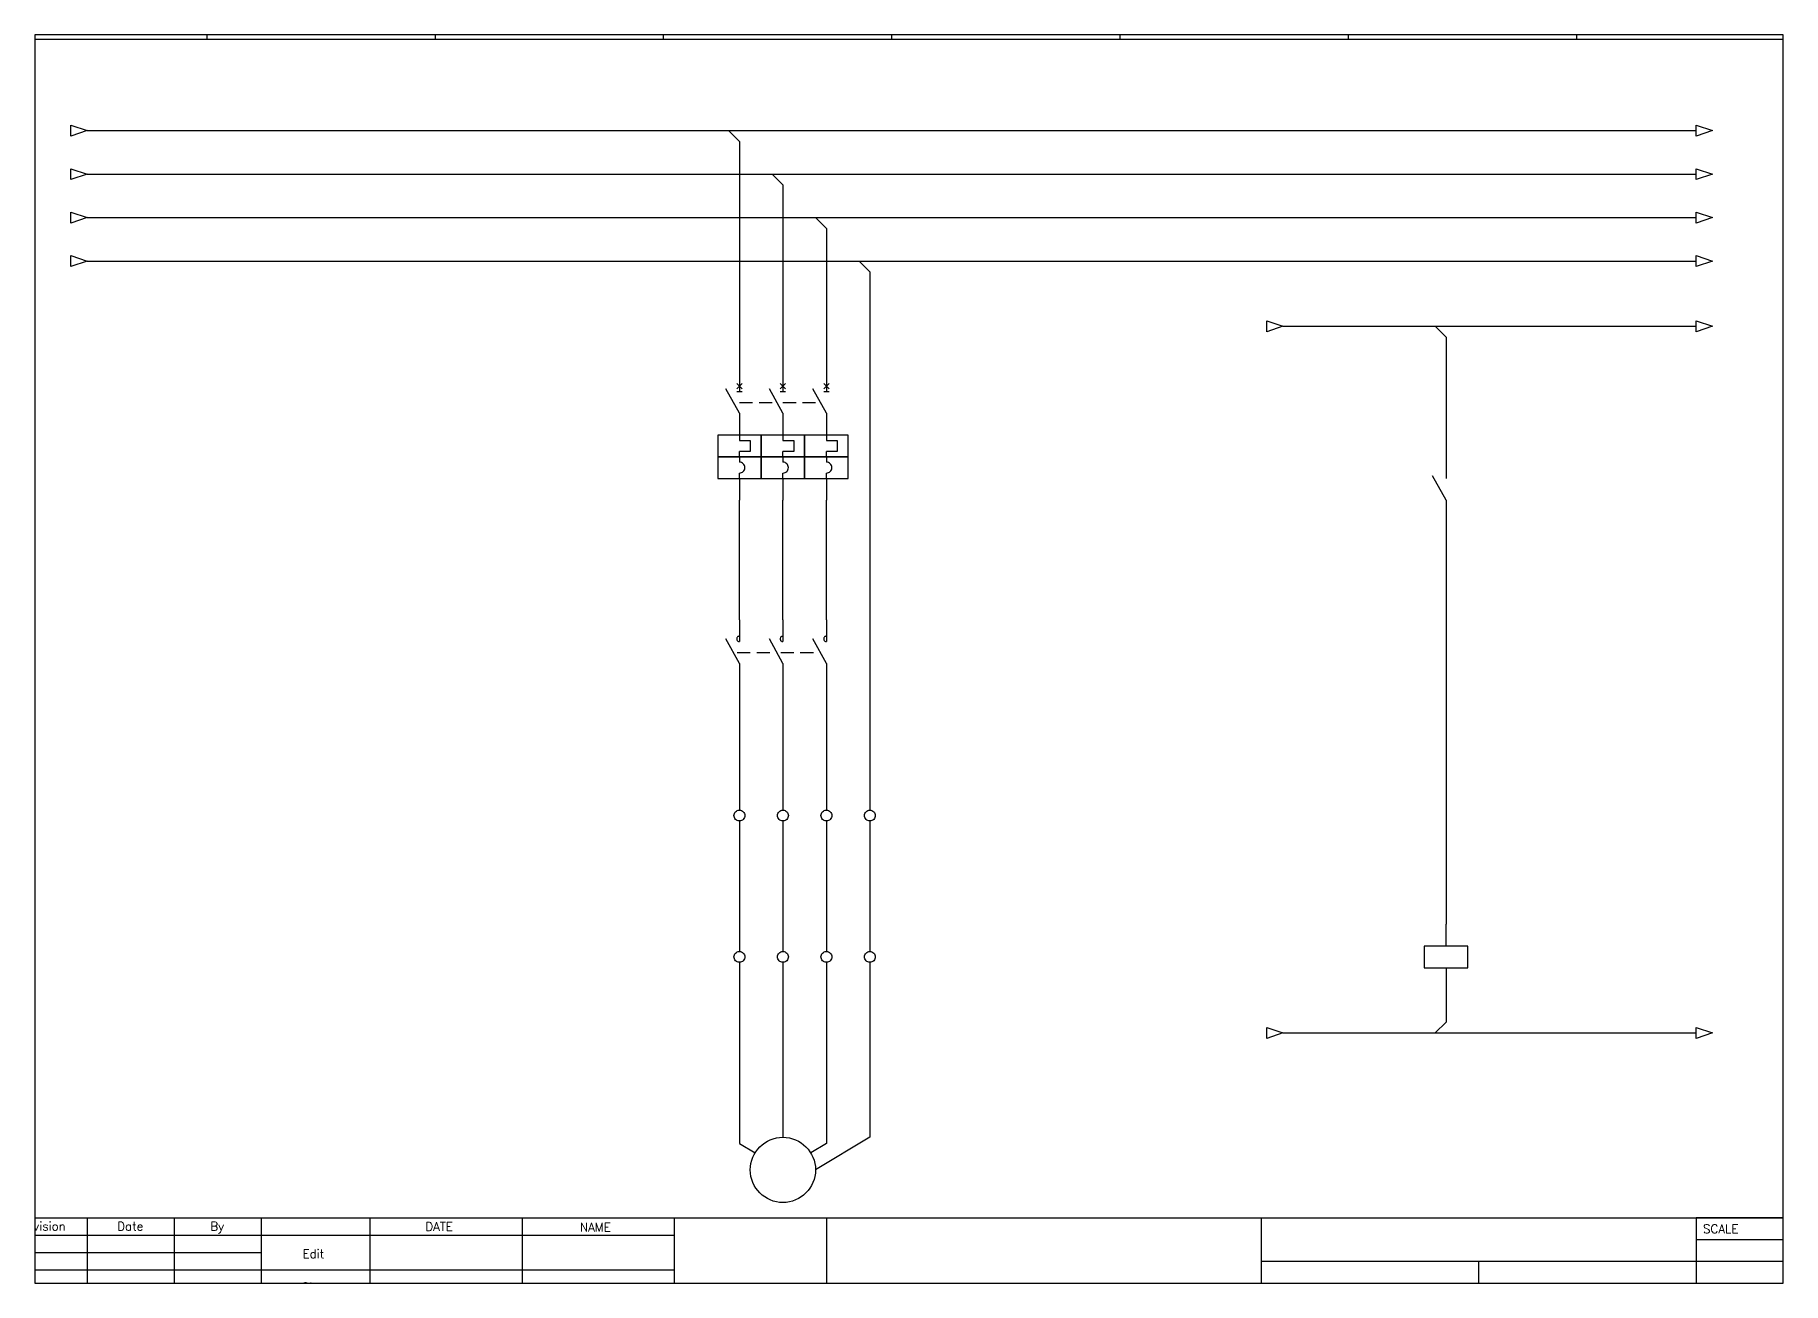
# Paper-space layout 'IEC A3 Title Block' of a CAD drawing. Extents: x 13 to 415, y 5 to 292.
# The model-space entities are those that its viewports show. They can reach past a viewport. Long polylines and large blocks are cut down to what shows.
import ezdxf
from ezdxf.enums import TextEntityAlignment as Align

# ---------------------------------------------------------------- set-up
doc = ezdxf.new("R2010")
doc.units = 0
doc.header["$LTSCALE"] = 6
doc.linetypes.add('DASHED', pattern=[0.75, 0.5, -0.25])
for name, color, linetype in [('025', 1, 'Continuous'), ('05', 6, 'Continuous'), ('BLK_2.5mm^2', 7, 'Continuous'), ('BLK_4.0mm^2', 7, 'Continuous'), ('BLU_1.0mm^2', 5, 'Continuous'), ('BRN_1.0mm^2', 14, 'Continuous'), ('BRN_2.5mm^2', 34, 'Continuous'), ('BRN_4.0mm^2', 42, 'Continuous'), ('DESC', 1, 'Continuous'), ('DESCCHILD', 20, 'Continuous'), ('GRN_2.5mm^2', 3, 'Continuous'), ('GRN_4.0mm^2', 3, 'Continuous'), ('GRY_2.5mm^2', 9, 'Continuous'), ('GRY_4.0mm^2', 9, 'Continuous'), ('LINK', 9, 'DASHED'), ('LOC', 8, 'Continuous'), ('MISC', 2, 'Continuous'), ('SYMS', 7, 'Continuous'), ('TAGS', 51, 'Continuous'), ('TERMS', 4, 'Continuous'), ('WIRENO', 70, 'Continuous'), ('WIREREF', 61, 'Continuous'), ('WIREREF_DEST', 61, 'Continuous'), ('XREF', 7, 'Continuous'), ('XREFCHILD', 134, 'Continuous')]:
    doc.layers.add(name, color=color, linetype=linetype)
doc.styles.add('WD', font='romans.shx')
doc.styles.add('WD_IEC', font='ISOCP2.shx', dxfattribs={"width": 0.9, "height": 4})

psp = doc.layouts.new('IEC A3 Title Block')

msp = doc.modelspace()

# ---------------------------------------------------------------- texts
at = {"layer": '05', "char_height": 3, "attachment_point": 1}
for s, insert in [('1', (25.61, 295.89)), ('2', (78.11, 295.89)), ('3', (130.61, 295.89)), ('4', (183.11, 295.89)), ('5', (235.61, 295.89)), ('6', (288.11, 295.89)), ('7', (340.61, 295.89)), ('8', (393.11, 295.89))]:
    msp.add_mtext_dynamic_manual_height_columns(s, width=14.5619, gutter_width=12.5, heights=[0], dxfattribs=dict(at, insert=insert))
at = {"layer": 'MISC', "char_height": 1.5, "attachment_point": 8}
for s, insert in [('\\W1;BRN_4.0MM^ 2', (237.5, 270.75)), ('\\W1;BLK_4.0MM^ 2', (237.5, 260.75)), ('\\W1;GRY_4.0MM^ 2', (237.5, 250.75)), ('\\W1;GRN_4.0MM^ 2', (237.5, 240.75)), ('\\W1;BRN_1.0MM^ 2', (362.5, 225.75)), ('\\W1;BLU_1.0MM^ 2', (362.5, 63.25))]:
    msp.add_mtext(s, dxfattribs=dict(at, insert=insert))
at = {"layer": 'MISC', "char_height": 1.5, "attachment_point": 8, "rotation": 90}
for s, insert in [('\\W1;BRN_2.5MM^ 2', (174.25, 175)), ('\\W1;BLK_2.5MM^ 2', (184.25, 175)), ('\\W1;GRY_2.5MM^ 2', (194.25, 175)), ('\\W1;BRN_2.5MM^ 2', (174.25, 132.5)), ('\\W1;BLK_2.5MM^ 2', (184.25, 132.5)), ('\\W1;GRY_2.5MM^ 2', (194.25, 132.5)), ('\\W1;GRN_4.0MM^ 2', (204.25, 132.5)), ('\\W1;BRN_1.0MM^ 2', (337.5, 133.75)), ('\\W1;BRN_2.5MM^ 2', (174.25, 97.5)), ('\\W1;BLK_2.5MM^ 2', (184.25, 97.5)), ('\\W1;GRY_2.5MM^ 2', (194.25, 97.5)), ('\\W1;GRN_2.5mm^ 2', (204.25, 97.5)), ('\\W1;BRN_2.5MM^ 2', (174.25, 57.5)), ('\\W1;BLK_2.5MM^ 2', (184.25, 57.5)), ('\\W1;GRY_2.5MM^ 2', (194.25, 57.5)), ('\\W1;GRN_2.5mm^ 2', (204.25, 57.5))]:
    msp.add_mtext(s, dxfattribs=dict(at, insert=insert))
at = {"layer": 'XREF', "insert": (333.5, 60), "char_height": 2.5, "attachment_point": 1, "style": 'WD_IEC'}
msp.add_mtext('{\\Fmonotxt.shx|c0;\\H0.67x;1L1 }{\\Facaderef.shx|c0;-O-} {\\Fmonotxt.shx|c0;\\H0.67x;2T1} 4\\P{\\Fmonotxt.shx|c0;\\H0.67x;3L2 }{\\Facaderef.shx|c0;-O-} {\\Fmonotxt.shx|c0;\\H0.67x;4T2} 4\\P{\\Fmonotxt.shx|c0;\\H0.67x;5L3 }{\\Facaderef.shx|c0;-O-} {\\Fmonotxt.shx|c0;\\H0.67x;6T3} 4\\P{\\Fmonotxt.shx|c0;\\H0.67x; 13 }{\\Facaderef.shx|c0;-O-} {\\Fmonotxt.shx|c0;\\H0.67x; 14} 14.4', dxfattribs=at)

# ---------------------------------------------------------------- blocks, each defined once
blk = doc.blocks.new('IEC_tblock_a3_floriambra')
at = {"layer": '05'}
for p, q in [((-840, 20), (-420, 20)), ((-815, 20), (-815, 0)), ((-795, 20), (-795, 0)), ((-775, 20), (-775, 0)), ((-750, 20), (-750, 0)), ((-715, 20), (-715, 0)), ((-680, 20), (-680, 0)), ((-645, 20), (-645, 0)), ((-545, 20), (-545, 0)), ((-420, 20), (-445, 20)), ((-445, 20), (-445, 0)), ((-445, 20), (-445, 15)), ((-840, 16), (-775, 16)), ((-775, 16), (-680, 16)), ((-445, 15), (-420, 15)), ((-840, 12), (-775, 12)), ((-545, 10), (-445, 10)), ((-495, 10), (-495, 0)), ((-445, 10), (-420, 10)), ((-840, 8), (-775, 8)), ((-775, 8), (-680, 8)), ((-445, 5), (-420, 5)), ((-420, 5), (-432.5, 5)), ((-432.5, 5), (-432.5, 0)), ((-840, 4), (-775, 4))]:
    blk.add_line(p, q, dxfattribs=at)
at = {"flags": 4}
for tag, p, height in [('DESCRIPT_PROYECT', (-642.46, 13.18), 3), ('CODIGO_PROYECT', (-542.84, 14.13), 2), ('SCALA', (-432.21, 16.54), 1.5), ('FECHA_CREA', (-747.6, 10.56), 2), ('AUTHOR', (-713.38, 10.89), 2), ('INSTALACION', (-441.74, 11.01), 2), ('DESCRIPCION_1', (-642.34, 8.1), 3), ('LOCALIZACION', (-441.61, 6.6), 2), ('FECHA_EDIT', (-747.73, 3.45), 2), ('REVISADO', (-713.31, 2.96), 2), ('DESCRIPCION_2', (-642.22, 3.39), 3), ('ARCHIVO', (-542.76, 1.55), 2), ('COMENTARIO', (-492.87, 1.14), 2), ('PAG', (-429.4, 1.2), 2)]:
    blk.add_attdef(tag, p, '', height=height, dxfattribs=at)
at = {"layer": '025', "style": 'WD'}
for s, p in [('Revision', (-825.33, 17.07)), ('Date', (-805.08, 17.05)), ('By', (-785.09, 17.06)), ('NAME', (-698.14, 16.82)), ('SCALE', (-439.33, 16.45))]:
    blk.add_text(s, height=2, dxfattribs=at).set_placement(p, align=Align.CENTER)
for s, p in [('DATE', (-737.24, 16.98)), ('Edit', (-765.46, 10.72)), ('Chec.', (-765.74, 3.12)), ('SHEETS', (-444.15, 1.23))]:
    blk.add_text(s, height=2, dxfattribs=at).set_placement(p)
blk = doc.blocks.new('VCB11Q134')
for p, q in [((-0.62, 3.12), (0.63, 4.37)), ((0.63, 3.12), (-0.62, 4.37)), ((0, 7.5), (0, 2.5)), ((0, -2.5), (-3.12, 3.12)), ((-0.62, 2.5), (0.63, 2.5)), ((0, -2.5), (0, -8.75)), ((0, -7.5), (0, -8.75)), ((0, -8.75), (2.5, -8.75)), ((0, -12.5), (0, -11.25)), ((2.5, -11.25), (0, -11.25)), ((2.5, -8.75), (2.5, -11.25)), ((0, -12.5), (0, -13.75)), ((0, -17.5), (0, -16.25)), ((0, -17.5), (0, -22.5))]:
    blk.add_line(p, q)
for points in [[(-5, -7.5), (-5, -12.5), (5, -12.5), (5, -7.5)], [(-5, -12.5), (-5, -17.5), (5, -17.5), (5, -12.5)]]:
    blk.add_lwpolyline(points, close=True)
blk.add_arc((0, -15), 1.25, 270, 90)
blk.add_solid([(-2.52, 2.03), (-3.61, 1.43), (-1.91, 0.94), (-3.01, 0.33)])
at = {"style": 'WD_IEC'}
for tag, p in [('INST', (-7.62, 6.3)), ('LOC', (-7.62, 3.3)), ('TAG1', (-7.62, 0.3)), ('RATING1', (-7.62, -2.7)), ('DESC2', (-7.62, -18.05)), ('DESC1', (-7.62, -15.05)), ('DESC3', (-7.62, -21.05))]:
    blk.add_attdef(tag, text='', height=2.5, dxfattribs=at).set_placement(p, align=Align.RIGHT)
blk.add_attdef('TERM01', text='', height=2, rotation=90, dxfattribs=at).set_placement((-1, 7.5), align=Align.RIGHT)
at = {"style": 'WD_IEC', "flags": 1}
for tag, p, height in [('X2TERM01', (0, 7.5), 0.32), ('X4LINK', (-2.15, 0), 0.32), ('X1LINK', (0.02, 0), 0.32), ('ASSYCODE', (0.69, -18.77), 1), ('FAMILY', (0.69, -20.27), 1), ('X8TERM02', (0, -22.5), 0.32), ('CATDESC', (0.69, -21.77), 1)]:
    blk.add_attdef(tag, p, '', height=height, dxfattribs=at)
at = {"style": 'WD_IEC', "flags": 9}
for tag, p in [('MFG', (7.81, 5.44)), ('CAT', (7.81, 2.94))]:
    blk.add_attdef(tag, text='', height=1.5, dxfattribs=at).set_placement(p, align=Align.RIGHT)
at = {"lineweight": 15, "style": 'WD_IEC'}
for tag, p in [('XREF', (-7.62, -12.05)), ('WDTAGALT', (-7.62, -24.05))]:
    blk.add_attdef(tag, text='', height=2.5, dxfattribs=at).set_placement(p, align=Align.RIGHT)
at = {"style": 'WD_IEC'}
blk.add_attdef('TERM02', (-1, -22.5), '', height=2, rotation=90, dxfattribs=at)
blk = doc.blocks.new('VCB21Q134')
for p, q in [((-0.62, 3.12), (0.63, 4.37)), ((0.63, 3.12), (-0.62, 4.37)), ((0, 7.5), (0, 2.5)), ((0, -2.5), (-3.12, 3.12)), ((-0.62, 2.5), (0.63, 2.5)), ((0, -2.5), (0, -8.75)), ((0, -7.5), (0, -8.75)), ((0, -8.75), (2.5, -8.75)), ((0, -12.5), (0, -11.25)), ((2.5, -11.25), (0, -11.25)), ((2.5, -8.75), (2.5, -11.25)), ((0, -12.5), (0, -13.75)), ((0, -17.5), (0, -16.25)), ((0, -17.5), (0, -22.5))]:
    blk.add_line(p, q)
for points in [[(-5, -7.5), (-5, -12.5), (5, -12.5), (5, -7.5)], [(-5, -12.5), (-5, -17.5), (5, -17.5), (5, -12.5)]]:
    blk.add_lwpolyline(points, close=True)
blk.add_arc((0, -15), 1.25, 270, 90)
blk.add_solid([(-2.52, 2.03), (-3.61, 1.43), (-1.91, 0.94), (-3.01, 0.33)])
at = {"style": 'WD_IEC'}
for tag, p in [('INST', (-7.62, 6.3)), ('LOC', (-7.62, 3.3)), ('TAG2', (-7.62, 0.3)), ('DESC2', (-7.62, -18.05)), ('DESC1', (-7.62, -15.05)), ('DESC3', (-7.62, -21.05))]:
    blk.add_attdef(tag, text='', height=2.5, dxfattribs=at).set_placement(p, align=Align.RIGHT)
blk.add_attdef('TERM01', text='', height=2, rotation=90, dxfattribs=at).set_placement((-1, 7.5), align=Align.RIGHT)
at = {"style": 'WD_IEC', "flags": 1}
for tag, p, height in [('X2TERM01', (0, 7.5), 0.32), ('X4LINK', (-2.15, 0), 0.32), ('X1LINK', (0.02, 0), 0.32), ('CONTACT', (-5.49, -7.21), 1), ('ASSYCODE', (0.69, -18.77), 1), ('FAMILY', (0.69, -20.27), 1), ('X8TERM02', (0, -22.5), 0.32), ('CATDESC', (0.69, -21.77), 1)]:
    blk.add_attdef(tag, p, '', height=height, dxfattribs=at)
blk.add_attdef('RATING1', text='', height=2.5, dxfattribs=at).set_placement((-7.62, -2.7), align=Align.RIGHT)
at = {"lineweight": 15, "style": 'WD_IEC'}
for tag, p in [('XREF', (-7.62, -12.05)), ('WDTAGALT', (-7.62, -24.05))]:
    blk.add_attdef(tag, text='', height=2.5, dxfattribs=at).set_placement(p, align=Align.RIGHT)
at = {"style": 'WD_IEC'}
blk.add_attdef('TERM02', (-1, -22.5), '', height=2, rotation=90, dxfattribs=at)
blk = doc.blocks.new('VMS21P')
for p, q in [((0, 7.5), (0, 2.5)), ((0, -2.5), (-3.12, 3.12)), ((0, -2.5), (0, -7.5))]:
    blk.add_line(p, q)
blk.add_arc((0, 3.12), 0.625, 90, 270)
at = {"style": 'WD_IEC'}
for tag, p in [('INST', (-5.25, 6.75)), ('LOC', (-5.25, 3.75)), ('TAG2', (-5.25, 0.75)), ('XREF', (-5.25, -3.75)), ('DESC2', (-5.25, -9.75)), ('DESC1', (-5.25, -6.75)), ('DESC3', (-5.25, -12.75))]:
    blk.add_attdef(tag, text='', height=2.5, dxfattribs=at).set_placement(p, align=Align.RIGHT)
blk.add_attdef('TERM01', text='', height=2, rotation=90, dxfattribs=at).set_placement((-1, 7.5), align=Align.RIGHT)
at = {"style": 'WD_IEC', "flags": 1}
for tag, p, height in [('X2TERM01', (0, 7.5), 0.32), ('X4LINK', (-2.91, 0), 0.32), ('X1LINK', (-0.5, 0), 0.32), ('CONTACT', (4, -3.5), 1), ('FAMILY', (4, -5), 1), ('X8TERM02', (0, -7.5), 0.32)]:
    blk.add_attdef(tag, p, '', height=height, dxfattribs=at)
at = {"style": 'WD_IEC'}
blk.add_attdef('TERM02', (-1, -7.5), '', height=2, rotation=90, dxfattribs=at)
blk = doc.blocks.new('VT0002')
blk.add_circle((0, 0), 1.25)
at = {"style": 'WD_IEC'}
for tag, p in [('INST', (-2.25, 6.5)), ('LOC', (-2.25, 3.5)), ('DESC1', (-2.25, -6.25)), ('DESC2', (-2.25, -9.25)), ('DESC3', (-2.25, -12.25))]:
    blk.add_attdef(tag, text='', height=2.5, dxfattribs=at).set_placement(p, align=Align.RIGHT)
at = {"style": 'WD_IEC', "flags": 1}
for tag, p, height in [('ASSYCODE', (2.75, 10.75), 1), ('CATDESC', (2.75, 9.25), 1), ('MFG', (2.75, 7.25), 1.5), ('CAT', (2.75, 4.75), 1.5), ('X4PIN01', (-1.25, 1), 0.25), ('X4TERM01', (-1.25, 0), 0.25), ('X4TERMDESC01', (-1.25, 0.5), 0.4), ('STRIPSEQ', (0, 0), 0.025), ('X2PIN01', (0, 2.25), 0.25), ('X2TERM01', (0, 1.25), 0.25), ('X8PIN01', (0, -0.25), 0.25), ('X2TERMDESC01', (0, 1.75), 0.4), ('X1PIN01', (1.25, 1), 0.25), ('X1TERM01', (1.25, 0), 0.25), ('X1TERMDESC01', (1.25, 0.5), 0.4), ('LINKTERM', (0, -0.04), 0.025), ('X8TERM01', (0, -1.25), 0.25), ('X8TERMDESC01', (0, -0.75), 0.4)]:
    blk.add_attdef(tag, p, '', height=height, dxfattribs=at)
at = {"style": 'WD_IEC', "flags": 8}
for tag, height, p in [('TAGSTRIP', 2.5, (-2.25, 0.5)), ('TERM01', 2, (-2.25, -3.25))]:
    blk.add_attdef(tag, text='', height=height, dxfattribs=at).set_placement(p, align=Align.RIGHT)
blk = doc.blocks.new('HT0_418')
for p, q in [((-2.5, 0), (2.5, 0)), ((0, -2.5), (-2.5, 0))]:
    blk.add_line(p, q)
at = {"style": 'WD_IEC', "flags": 1}
for tag, p in [('X4TERM01', (-2.5, 0)), ('X1TERM01', (2.5, 0)), ('WDWSEQ', (-2.63, -0.91)), ('X8TERM01', (0, -2.5))]:
    blk.add_attdef(tag, p, '', height=0.4, dxfattribs=at)
blk = doc.blocks.new('VMO14')
blk.add_line((20, 7.5), (7.5, 0))
blk.add_circle((0, 0), 7.5)
at = {"style": 'WD_IEC'}
for tag, p in [('INST', (-15.5, 12.75)), ('TAG1', (-15.5, 5.75)), ('LOC', (-15.5, 9.25)), ('DESC2', (-15.5, -2)), ('DESC1', (-15.5, 1.5)), ('DESC3', (-15.5, -5.5)), ('RATING1', (-15.5, -9)), ('RATING2', (-15.5, -12.5)), ('RATING3', (-15.5, -16))]:
    blk.add_attdef(tag, text='', height=2.5, dxfattribs=at).set_placement(p, align=Align.RIGHT)
blk.add_attdef('TERM02', (-0.81, 7.4), '', height=2, rotation=90, dxfattribs=at)
for tag, p in [('TERM04', (19, 10)), ('TERM01', (-7.47, 4.61)), ('TERM03', (9.66, 4.61))]:
    blk.add_attdef(tag, text='', height=2, rotation=90, dxfattribs=at).set_placement(p, align=Align.RIGHT)
at = {"style": 'WD_IEC', "flags": 1}
for tag, p, height in [('MFG', (22.75, 9), 1.5), ('X0TERM01', (-6.4, 3.9), 0.32), ('X2TERM02', (0, 7.5), 0.32), ('X0TERM03', (6.4, 3.9), 0.32), ('X2TERM04', (20, 7.5), 0.32), ('CAT', (22.75, 6.5), 1.5), ('X4LINK', (-7.5, 0), 0.32), ('X1LINK', (7.5, 0), 0.32), ('ASSYCODE', (1, -9), 1), ('FAMILY', (1, -10.5), 1), ('CATDESC', (1, -12), 1)]:
    blk.add_attdef(tag, p, '', height=height, dxfattribs=at)
at = {"style": 'WD_IEC'}
for tag, p in [('M', (-0.06, 1.67)), ('3~', (0.05, -3.33))]:
    blk.add_attdef(tag, text='', height=2.5, dxfattribs=at).set_placement(p, align=Align.CENTER)
at = {"lineweight": 15, "style": 'WD_IEC'}
blk.add_attdef('XREF', text='', height=2.5, dxfattribs=at).set_placement((-15.5, -19.5), align=Align.RIGHT)
blk = doc.blocks.new('HA1D3')
blk.add_lwpolyline([(0, 0), (-3.75, -1.25), (-3.75, 1.25)], close=True)
at = {"style": 'WD_IEC'}
blk.add_attdef('XREF', text='', height=2.5, dxfattribs=at).set_placement((-5, 0), align=Align.MIDDLE_RIGHT)
at = {"style": 'WD_IEC', "flags": 1}
blk.add_attdef('SIGCODE', text='', height=1, dxfattribs=at).set_placement((-2.5, 1.8), align=Align.RIGHT)
at = {"style": 'WD_IEC'}
for tag, p, height, flags in [('X1TERM01', (0, 0), 0.32, 1), ('WIRENO', (1.25, 1), 2.5, 8)]:
    blk.add_attdef(tag, p, '', height=height, dxfattribs=dict(at, flags=flags))
blk.add_attdef('DESC1', text='', height=2.5, dxfattribs=at).set_placement((1.25, -1), align=Align.TOP_LEFT)
blk = doc.blocks.new('WD_WNH')
at = {"linetype": 'Continuous', "style": 'WD_IEC', "width": 0.8}
blk.add_attdef('WIRENO', text='', height=2.5, dxfattribs=at).set_placement((0, 0.75), align=Align.CENTER)
at = {"style": 'WD_IEC', "flags": 1}
for tag, p in [('W08USER', (0, 0.375)), ('W04USER', (0, 0.875)), ('W05USER', (0, 0.75)), ('W09USER', (0, 0.25)), ('W03USER', (0, 1)), ('W06USER', (0, 0.625)), ('W07USER', (0, 0.5)), ('W02USER', (0, 1.125)), ('W01USER', (0, 1.25)), ('W10USER', (0, 0.125))]:
    blk.add_attdef(tag, text='', height=0.08, dxfattribs=at).set_placement(p, align=Align.CENTER)
blk = doc.blocks.new('HT0_412')
for p, q in [((0, 2.5), (-2.5, 0)), ((-2.5, 0), (2.5, 0))]:
    blk.add_line(p, q)
at = {"style": 'WD_IEC', "flags": 1}
for tag, p in [('X4TERM01', (-2.5, 0)), ('WDWSEQ', (-2.1, 1.03)), ('X2TERM01', (0, 2.5)), ('X1TERM01', (2.5, 0))]:
    blk.add_attdef(tag, p, '', height=0.4, dxfattribs=at)
blk = doc.blocks.new('VMS1')
for p, q in [((0, 2.5), (0, 7.5)), ((0, -2.5), (0, -7.5))]:
    blk.add_line(p, q)
blk.add_lwpolyline([(-5, 2.5), (-5, -2.5), (5, -2.5), (5, 2.5)], close=True)
at = {"style": 'WD_IEC'}
for tag, p in [('INST', (-5.25, 10.5)), ('LOC', (-5.25, 7.5)), ('TAG1', (-5.25, 4.5)), ('DESC2', (-5.25, -9.85)), ('DESC1', (-5.25, -6.85)), ('DESC3', (-5.25, -12.85))]:
    blk.add_attdef(tag, text='', height=2.5, dxfattribs=at).set_placement(p, align=Align.RIGHT)
blk.add_attdef('TERM01', text='', height=2, rotation=90, dxfattribs=at).set_placement((-1, 7.5), align=Align.RIGHT)
at = {"style": 'WD_IEC', "flags": 1}
for tag, p, height in [('X2TERM01', (0, 7.5), 0.32), ('X4LINK', (-5, 0), 0.32), ('X1LINK', (5, 0), 0.32), ('ASSYCODE', (1, -4), 1), ('X8TERM02', (0, -7.5), 0.32), ('FAMILY', (1, -5.5), 1), ('CATDESC', (1, -7), 1)]:
    blk.add_attdef(tag, p, '', height=height, dxfattribs=at)
at = {"style": 'WD_IEC', "flags": 9}
for tag, p in [('MFG', (-6, 1)), ('CAT', (-6, -1.5))]:
    blk.add_attdef(tag, text='', height=1.5, dxfattribs=at).set_placement(p, align=Align.RIGHT)
at = {"style": 'WD_IEC'}
blk.add_attdef('TERM02', (-1, -7.5), '', height=2, rotation=90, dxfattribs=at)
at = {"lineweight": 9, "style": 'WD_IEC'}
for tag, p in [('NO', (-5.5, -16.5)), ('NC', (-5.5, -19.5))]:
    blk.add_attdef(tag, text='', height=2.5, dxfattribs=at).set_placement(p, align=Align.TOP_RIGHT)
for tag, p in [('XREFNO', (-4, -16.5)), ('XREFNC', (-4, -19.5))]:
    blk.add_attdef(tag, text='', height=2.5, dxfattribs=at).set_placement(p, align=Align.TOP_LEFT)
blk = doc.blocks.new('VCR21')
for p, q in [((0, 7.5), (0, 2.5)), ((0, -2.5), (-3.12, 3.12)), ((0, -2.5), (0, -7.5))]:
    blk.add_line(p, q)
at = {"style": 'WD_IEC'}
for tag, p in [('INST', (-5.25, 6.75)), ('LOC', (-5.25, 3.75)), ('TAG2', (-5.25, 0.75)), ('XREF', (-5.25, -3.75)), ('DESC2', (-5.25, -9.75)), ('DESC1', (-5.25, -6.75)), ('DESC3', (-5.25, -12.75))]:
    blk.add_attdef(tag, text='', height=2.5, dxfattribs=at).set_placement(p, align=Align.RIGHT)
blk.add_attdef('TERM01', text='', height=2, rotation=90, dxfattribs=at).set_placement((-1, 7.5), align=Align.RIGHT)
at = {"style": 'WD_IEC', "flags": 1}
for tag, p, height in [('X2TERM01', (0, 7.5), 0.32), ('X4LINK', (-2.75, 0), 0.32), ('X1LINK', (-0.5, 0), 0.32), ('CONTACT', (4, -3.5), 1), ('FAMILY', (4, -5), 1), ('COMMON', (5.25, -4.75), 1), ('X8TERM02', (0, -7.5), 0.32)]:
    blk.add_attdef(tag, p, '', height=height, dxfattribs=at)
at = {"style": 'WD_IEC'}
blk.add_attdef('TERM02', (-1, -7.5), '', height=2, rotation=90, dxfattribs=at)
blk = doc.blocks.new('HA1S1')
blk.add_lwpolyline([(0, 1.25), (3.75, 0), (0, -1.25)], close=True)
at = {"style": 'WD_IEC'}
for tag, height, flags, p in [('WIRENO', 2.5, 8, (-1.25, 1)), ('SIGCODE', 1, 1, (5, 1.8))]:
    blk.add_attdef(tag, text='', height=height, dxfattribs=dict(at, flags=flags)).set_placement(p, align=Align.RIGHT)
at = {"style": 'WD_IEC', "flags": 1}
blk.add_attdef('X4TERM01', (0, 0), '', height=0.32, dxfattribs=at)
at = {"style": 'WD_IEC'}
blk.add_attdef('XREF', text='', height=2.5, dxfattribs=at).set_placement((5, 0), align=Align.MIDDLE_LEFT)
blk.add_attdef('DESC1', text='', height=2.5, dxfattribs=at).set_placement((-1.25, -1), align=Align.TOP_RIGHT)
blk = doc.blocks.new('WD_WNV')
at = {"linetype": 'Continuous', "style": 'WD_IEC', "width": 0.8}
blk.add_attdef('WIRENO', text='', height=2.5, dxfattribs=at).set_placement((-1.6, 0), align=Align.MIDDLE_RIGHT)
at = {"style": 'WD_IEC', "flags": 1}
for tag, p in [('W08USER', (-1, 0.375)), ('W04USER', (-1, 0.875)), ('W05USER', (-1, 0.75)), ('W09USER', (-1, 0.25)), ('W03USER', (-1, 1)), ('W06USER', (-1, 0.625)), ('W07USER', (-1, 0.5)), ('W02USER', (-1, 1.125)), ('W01USER', (-1, 1.25)), ('W10USER', (-1, 0.125))]:
    blk.add_attdef(tag, text='', height=0.08, dxfattribs=at).set_placement(p, align=Align.CENTER)

# ---------------------------------------------------------------- linework, layer by layer
at = {"layer": '05'}
for p, q in [((52.5, 297), (52.5, 291)), ((105, 297), (105, 291)), ((157.5, 297), (157.5, 291)), ((210, 297), (210, 291)), ((262.5, 297), (262.5, 291)), ((315, 297), (315, 291)), ((367.5, 297), (367.5, 291)), ((0, 291), (420, 291))]:
    msp.add_line(p, q, dxfattribs=at)
at = {"layer": 'BLK_2.5mm^2'}
for p, q in [((185, 157.5), (185, 185)), ((185, 142.5), (185, 113.75)), ((185, 111.25), (185, 81.25)), ((185, 78.75), (185, 38.51))]:
    msp.add_line(p, q, dxfattribs=at)
at = {"layer": 'BLK_4.0mm^2'}
for p, q in [((25, 260), (182.5, 260)), ((185, 257.5), (185, 215)), ((187.5, 260), (395, 260))]:
    msp.add_line(p, q, dxfattribs=at)
at = {"layer": 'BLU_1.0mm^2'}
for p, q in [((337.5, 72.5), (337.5, 65)), ((300, 62.5), (335, 62.5)), ((340, 62.5), (395, 62.5))]:
    msp.add_line(p, q, dxfattribs=at)
at = {"layer": 'BRN_1.0mm^2'}
for p, q in [((300, 225), (335, 225)), ((337.5, 222.5), (337.5, 195)), ((340, 225), (395, 225)), ((337.5, 180), (337.5, 87.5))]:
    msp.add_line(p, q, dxfattribs=at)
at = {"layer": 'BRN_2.5mm^2'}
for p, q in [((175, 157.5), (175, 185)), ((175, 142.5), (175, 113.75)), ((175, 111.25), (175, 81.25)), ((175, 78.75), (175, 37.11)), ((175, 37.11), (178.6, 34.91))]:
    msp.add_line(p, q, dxfattribs=at)
at = {"layer": 'BRN_4.0mm^2'}
for p, q in [((25, 270), (172.5, 270)), ((177.5, 270), (395, 270)), ((175, 267.5), (175, 215))]:
    msp.add_line(p, q, dxfattribs=at)
at = {"layer": 'GRN_2.5mm^2'}
for p, q in [((205, 111.25), (205, 81.25)), ((205, 78.75), (205, 38.51))]:
    msp.add_line(p, q, dxfattribs=at)
at = {"layer": 'GRN_4.0mm^2'}
for p, q in [((25, 240), (202.5, 240)), ((205, 237.5), (205, 113.75)), ((207.5, 240), (395, 240))]:
    msp.add_line(p, q, dxfattribs=at)
at = {"layer": 'GRY_2.5mm^2'}
for p, q in [((195, 157.5), (195, 185)), ((195, 142.5), (195, 113.75)), ((195, 111.25), (195, 81.25)), ((195, 78.75), (195, 37.11)), ((195, 37.11), (191.4, 34.91))]:
    msp.add_line(p, q, dxfattribs=at)
at = {"layer": 'GRY_4.0mm^2'}
for p, q in [((25, 250), (192.5, 250)), ((197.5, 250), (395, 250)), ((195, 247.5), (195, 215))]:
    msp.add_line(p, q, dxfattribs=at)
at = {"layer": 'LINK'}
for points in [[(175.02, 207.5), (182.85, 207.5)], [(185.02, 207.5), (192.85, 207.5)], [(174.5, 150), (182.09, 150)], [(184.5, 150), (192.09, 150)]]:
    msp.add_lwpolyline(points, dxfattribs=at)

# ---------------------------------------------------------------- block references
ref = msp.add_blockref('IEC_tblock_a3_floriambra', (840, 0))
ref.add_attrib('FECHA_EDIT', '2026-01-13', (92.27, 3.45), dxfattribs={"height": 2})
ref.add_attrib('FECHA_CREA', '2026-01-13', (92.4, 10.56), dxfattribs={"height": 2})
ref.add_attrib('REVISADO', 'FLORIAMBRA', (126.69, 2.96), dxfattribs={"height": 2})
ref.add_attrib('AUTHOR', 'FLORIAMBRA', (126.62, 10.89), dxfattribs={"height": 2})
ref.add_attrib('DESCRIPCION_2', 'CONTROL CONNECTION', (197.78, 3.39), dxfattribs={"height": 3})
ref.add_attrib('DESCRIPCION_1', 'ENGINE CONNECTION', (197.66, 8.1), dxfattribs={"height": 3})
ref.add_attrib('DESCRIPT_PROYECT', 'LOAD PALLET', (197.54, 13.18), dxfattribs={"height": 3})
ref.add_attrib('CODIGO_PROYECT', 'FA001', (297.16, 14.13), dxfattribs={"height": 2})
ref.add_attrib('ARCHIVO', '05-LOAD PALLET', (297.24, 1.55), dxfattribs={"height": 2})
ref.add_attrib('PAG', '05', (410.6, 1.2), dxfattribs={"height": 2})
ref.add_attrib('SCALA', '1:1', (407.79, 16.54), dxfattribs={"height": 1.5})
at = {"layer": 'BLK_4.0mm^2'}
msp.add_blockref('HT0_418', (185, 260), dxfattribs=at)
at = {"layer": 'BRN_4.0mm^2'}
msp.add_blockref('HT0_418', (175, 270), dxfattribs=at)
at = {"layer": 'GRN_4.0mm^2'}
for name, p in [('HT0_418', (205, 240)), ('HT0_418', (337.5, 225)), ('HT0_412', (337.5, 62.5))]:
    msp.add_blockref(name, p, dxfattribs=at)
at = {"layer": 'GRY_4.0mm^2'}
msp.add_blockref('HT0_418', (195, 250), dxfattribs=at)
at = {"layer": 'SYMS'}
ref = msp.add_blockref('HA1D3', (25, 270), dxfattribs=at)
ref.add_attrib('XREF', '04.8', dxfattribs={"layer": 'XREF', "height": 2.5, "style": 'WD_IEC'}).set_placement((20, 270), align=Align.MIDDLE_RIGHT)
ref.add_attrib('DESC1', 'L1_1', dxfattribs={"layer": 'DESC', "height": 2.5, "style": 'WD_IEC'}).set_placement((26.25, 269), align=Align.TOP_LEFT)
ref.add_attrib('WIRENO', 'L1_1', (26.25, 271), dxfattribs={"layer": 'WIREREF_DEST', "height": 2.5, "style": 'WD_IEC', "flags": 8})
ref = msp.add_blockref('HA1S1', (395, 270), dxfattribs=at)
ref.add_attrib('XREF', '06.1', dxfattribs={"layer": 'XREF', "height": 2.5, "style": 'WD_IEC'}).set_placement((400, 270), align=Align.MIDDLE_LEFT)
ref.add_attrib('DESC1', 'L1_1', dxfattribs={"layer": 'DESC', "height": 2.5, "style": 'WD_IEC'}).set_placement((393.75, 269), align=Align.TOP_RIGHT)
ref.add_attrib('WIRENO', 'L1_1', dxfattribs={"layer": 'WIREREF', "height": 2.5, "style": 'WD_IEC', "flags": 8}).set_placement((393.75, 271), align=Align.RIGHT)
ref = msp.add_blockref('HA1D3', (25, 260), dxfattribs=at)
ref.add_attrib('XREF', '04.8', dxfattribs={"layer": 'XREF', "height": 2.5, "style": 'WD_IEC'}).set_placement((20, 260), align=Align.MIDDLE_RIGHT)
ref.add_attrib('DESC1', 'L1_2', dxfattribs={"layer": 'DESC', "height": 2.5, "style": 'WD_IEC'}).set_placement((26.25, 259), align=Align.TOP_LEFT)
ref.add_attrib('WIRENO', 'L1_2', (26.25, 261), dxfattribs={"layer": 'WIREREF_DEST', "height": 2.5, "style": 'WD_IEC', "flags": 8})
ref = msp.add_blockref('HA1S1', (395, 260), dxfattribs=at)
ref.add_attrib('XREF', '06.1', dxfattribs={"layer": 'XREF', "height": 2.5, "style": 'WD_IEC'}).set_placement((400, 260), align=Align.MIDDLE_LEFT)
ref.add_attrib('DESC1', 'L1_2', dxfattribs={"layer": 'DESC', "height": 2.5, "style": 'WD_IEC'}).set_placement((393.75, 259), align=Align.TOP_RIGHT)
ref.add_attrib('WIRENO', 'L1_2', dxfattribs={"layer": 'WIREREF', "height": 2.5, "style": 'WD_IEC', "flags": 8}).set_placement((393.75, 261), align=Align.RIGHT)
ref = msp.add_blockref('HA1D3', (25, 250), dxfattribs=at)
ref.add_attrib('XREF', '04.8', dxfattribs={"layer": 'XREF', "height": 2.5, "style": 'WD_IEC'}).set_placement((20, 250), align=Align.MIDDLE_RIGHT)
ref.add_attrib('DESC1', 'L1_3', dxfattribs={"layer": 'DESC', "height": 2.5, "style": 'WD_IEC'}).set_placement((26.25, 249), align=Align.TOP_LEFT)
ref.add_attrib('WIRENO', 'L1_3', (26.25, 251), dxfattribs={"layer": 'WIREREF_DEST', "height": 2.5, "style": 'WD_IEC', "flags": 8})
ref = msp.add_blockref('HA1S1', (395, 250), dxfattribs=at)
ref.add_attrib('XREF', '06.1', dxfattribs={"layer": 'XREF', "height": 2.5, "style": 'WD_IEC'}).set_placement((400, 250), align=Align.MIDDLE_LEFT)
ref.add_attrib('DESC1', 'L1_3', dxfattribs={"layer": 'DESC', "height": 2.5, "style": 'WD_IEC'}).set_placement((393.75, 249), align=Align.TOP_RIGHT)
ref.add_attrib('WIRENO', 'L1_3', dxfattribs={"layer": 'WIREREF', "height": 2.5, "style": 'WD_IEC', "flags": 8}).set_placement((393.75, 251), align=Align.RIGHT)
ref = msp.add_blockref('HA1D3', (25, 240), dxfattribs=at)
ref.add_attrib('XREF', '04.8', dxfattribs={"layer": 'XREF', "height": 2.5, "style": 'WD_IEC'}).set_placement((20, 240), align=Align.MIDDLE_RIGHT)
ref.add_attrib('DESC1', 'GND', dxfattribs={"layer": 'DESC', "height": 2.5, "style": 'WD_IEC'}).set_placement((26.25, 239), align=Align.TOP_LEFT)
ref.add_attrib('WIRENO', 'GND', (26.25, 241), dxfattribs={"layer": 'WIREREF_DEST', "height": 2.5, "style": 'WD_IEC', "flags": 8})
ref = msp.add_blockref('HA1S1', (395, 240), dxfattribs=at)
ref.add_attrib('XREF', '06.1', dxfattribs={"layer": 'XREF', "height": 2.5, "style": 'WD_IEC'}).set_placement((400, 240), align=Align.MIDDLE_LEFT)
ref.add_attrib('DESC1', 'GND', dxfattribs={"layer": 'DESC', "height": 2.5, "style": 'WD_IEC'}).set_placement((393.75, 239), align=Align.TOP_RIGHT)
ref.add_attrib('WIRENO', 'GND', dxfattribs={"layer": 'WIREREF', "height": 2.5, "style": 'WD_IEC', "flags": 8}).set_placement((393.75, 241), align=Align.RIGHT)
ref = msp.add_blockref('HA1D3', (300, 225), dxfattribs=at)
ref.add_attrib('XREF', '04.8', dxfattribs={"layer": 'XREF', "height": 2.5, "style": 'WD_IEC'}).set_placement((295, 225), align=Align.MIDDLE_RIGHT)
ref.add_attrib('DESC1', 'L+OU', dxfattribs={"layer": 'DESC', "height": 2.5, "style": 'WD_IEC'}).set_placement((301.25, 224), align=Align.TOP_LEFT)
ref.add_attrib('WIRENO', '203', (301.25, 226), dxfattribs={"layer": 'WIREREF_DEST', "height": 2.5, "style": 'WD_IEC', "flags": 8})
ref = msp.add_blockref('HA1S1', (395, 225), dxfattribs=at)
ref.add_attrib('XREF', '06.6', dxfattribs={"layer": 'XREF', "height": 2.5, "style": 'WD_IEC'}).set_placement((400, 225), align=Align.MIDDLE_LEFT)
ref.add_attrib('DESC1', 'L+OU', dxfattribs={"layer": 'DESC', "height": 2.5, "style": 'WD_IEC'}).set_placement((393.75, 224), align=Align.TOP_RIGHT)
ref.add_attrib('WIRENO', '203', dxfattribs={"layer": 'WIREREF', "height": 2.5, "style": 'WD_IEC', "flags": 8}).set_placement((393.75, 226), align=Align.RIGHT)
ref = msp.add_blockref('VCB11Q134', (175, 207.5), dxfattribs=at)
ref.add_attrib('RATING1', '9-14A', dxfattribs={"layer": 'MISC', "height": 2.5, "style": 'WD_IEC'}).set_placement((167.38, 204.8), align=Align.RIGHT)
ref.add_attrib('TAG1', '+A1-Q03', dxfattribs={"layer": 'TAGS', "height": 2.5, "style": 'WD_IEC'}).set_placement((167.38, 207.8), align=Align.RIGHT)
ref.add_attrib('DESC1', 'SCHNEIDER ELECTRIC', dxfattribs={"layer": 'DESC', "height": 2.5, "style": 'WD_IEC'}).set_placement((167.38, 192.45), align=Align.RIGHT)
ref.add_attrib('DESC2', 'GV2ME16', dxfattribs={"layer": 'DESC', "height": 2.5, "style": 'WD_IEC'}).set_placement((167.38, 189.45), align=Align.RIGHT)
ref.add_attrib('TERM01', '1L1', dxfattribs={"layer": 'TERMS', "height": 2, "rotation": 90, "style": 'WD_IEC'}).set_placement((174, 215), align=Align.RIGHT)
ref.add_attrib('TERM02', '2T1', (174, 185), dxfattribs={"layer": 'TERMS', "height": 2, "rotation": 90, "style": 'WD_IEC'})
ref = msp.add_blockref('VCB21Q134', (185, 207.5), dxfattribs=at)
ref.add_attrib('TERM01', '3L2', dxfattribs={"layer": 'TERMS', "height": 2, "rotation": 90, "style": 'WD_IEC'}).set_placement((184, 215), align=Align.RIGHT)
ref.add_attrib('TERM02', '4T2', (184, 185), dxfattribs={"layer": 'TERMS', "height": 2, "rotation": 90, "style": 'WD_IEC'})
ref = msp.add_blockref('VCB21Q134', (195, 207.5), dxfattribs=at)
ref.add_attrib('TERM01', '5L3', dxfattribs={"layer": 'TERMS', "height": 2, "rotation": 90, "style": 'WD_IEC'}).set_placement((194, 215), align=Align.RIGHT)
ref.add_attrib('TERM02', '6T3', (194, 185), dxfattribs={"layer": 'TERMS', "height": 2, "rotation": 90, "style": 'WD_IEC'})
ref = msp.add_blockref('VCR21', (337.5, 187.5), dxfattribs=at)
ref.add_attrib('TERM02', '14', (336.5, 180), dxfattribs={"layer": 'TERMS', "height": 2, "rotation": 90, "style": 'WD_IEC'})
ref.add_attrib('TERM01', '11', dxfattribs={"layer": 'TERMS', "height": 2, "rotation": 90, "style": 'WD_IEC'}).set_placement((336.5, 195), align=Align.RIGHT)
ref.add_attrib('XREF', '18.3', dxfattribs={"layer": 'XREFCHILD', "height": 2.5, "style": 'WD_IEC'}).set_placement((332.25, 183.75), align=Align.RIGHT)
ref.add_attrib('DESC3', '24VDC', dxfattribs={"layer": 'DESCCHILD', "height": 2.5, "style": 'WD_IEC'}).set_placement((332.25, 174.75), align=Align.RIGHT)
ref.add_attrib('DESC2', 'RPM32BD', dxfattribs={"layer": 'DESCCHILD', "height": 2.5, "style": 'WD_IEC'}).set_placement((332.25, 177.75), align=Align.RIGHT)
ref.add_attrib('DESC1', 'SCHNEIDER ELECTRIC', dxfattribs={"layer": 'DESCCHILD', "height": 2.5, "style": 'WD_IEC'}).set_placement((332.25, 180.75), align=Align.RIGHT)
ref.add_attrib('LOC', 'A1', dxfattribs={"layer": 'LOC', "height": 2.5, "style": 'WD_IEC'}).set_placement((332.25, 191.25), align=Align.RIGHT)
ref.add_attrib('TAG2', '+A1-K203', dxfattribs={"layer": 'TAGS', "height": 2.5, "style": 'WD_IEC'}).set_placement((332.25, 188.25), align=Align.RIGHT)
ref = msp.add_blockref('VMS21P', (175, 150), dxfattribs=at)
ref.add_attrib('TERM02', '2T1', (174, 142.5), dxfattribs={"layer": 'TERMS', "height": 2, "rotation": 90, "style": 'WD_IEC'})
ref.add_attrib('TERM01', '1L1', dxfattribs={"layer": 'TERMS', "height": 2, "rotation": 90, "style": 'WD_IEC'}).set_placement((174, 157.5), align=Align.RIGHT)
ref.add_attrib('XREF', '7', dxfattribs={"layer": 'XREFCHILD', "height": 2.5, "style": 'WD_IEC'}).set_placement((169.75, 146.25), align=Align.RIGHT)
ref.add_attrib('DESC3', ' 24-60 V CA/CC', dxfattribs={"layer": 'DESCCHILD', "height": 2.5, "style": 'WD_IEC'}).set_placement((169.75, 137.25), align=Align.RIGHT)
ref.add_attrib('DESC2', 'LC1D18BNE', dxfattribs={"layer": 'DESCCHILD', "height": 2.5, "style": 'WD_IEC'}).set_placement((169.75, 140.25), align=Align.RIGHT)
ref.add_attrib('DESC1', 'SCHNEIDER ELECTRIC', dxfattribs={"layer": 'DESCCHILD', "height": 2.5, "style": 'WD_IEC'}).set_placement((169.75, 143.25), align=Align.RIGHT)
ref.add_attrib('LOC', 'A1', dxfattribs={"layer": 'LOC', "height": 2.5, "style": 'WD_IEC'}).set_placement((169.75, 153.75), align=Align.RIGHT)
ref.add_attrib('TAG2', '+A1-K03', dxfattribs={"layer": 'TAGS', "height": 2.5, "style": 'WD_IEC'}).set_placement((169.75, 150.75), align=Align.RIGHT)
ref = msp.add_blockref('VMS21P', (185, 150), dxfattribs=at)
ref.add_attrib('TERM02', '4T2', (184, 142.5), dxfattribs={"layer": 'TERMS', "height": 2, "rotation": 90, "style": 'WD_IEC'})
ref.add_attrib('TERM01', '3L2', dxfattribs={"layer": 'TERMS', "height": 2, "rotation": 90, "style": 'WD_IEC'}).set_placement((184, 157.5), align=Align.RIGHT)
ref = msp.add_blockref('VMS21P', (195, 150), dxfattribs=at)
ref.add_attrib('TERM02', '6T3', (194, 142.5), dxfattribs={"layer": 'TERMS', "height": 2, "rotation": 90, "style": 'WD_IEC'})
ref.add_attrib('TERM01', '5L3', dxfattribs={"layer": 'TERMS', "height": 2, "rotation": 90, "style": 'WD_IEC'}).set_placement((194, 157.5), align=Align.RIGHT)
ref = msp.add_blockref('VT0002', (175, 112.5), dxfattribs=at)
ref.add_attrib('TERM01', '9', (172.75, 109.25), dxfattribs={"layer": 'TERMS', "height": 2, "style": 'WD_IEC', "flags": 8})
ref.add_attrib('LOC', 'A1', dxfattribs={"layer": 'LOC', "height": 2.5, "style": 'WD_IEC'}).set_placement((172.75, 116), align=Align.RIGHT)
ref.add_attrib('TAGSTRIP', '+A1-X1', dxfattribs={"layer": 'TAGS', "height": 2, "rotation": 90, "style": 'WD_IEC', "flags": 8}).set_placement((172.75, 113), align=Align.BOTTOM_RIGHT)
ref = msp.add_blockref('VT0002', (185, 112.5), dxfattribs=at)
ref.add_attrib('TERM01', '10', (182.75, 109.25), dxfattribs={"layer": 'TERMS', "height": 2, "style": 'WD_IEC', "flags": 8})
ref.add_attrib('LOC', 'A1', dxfattribs={"layer": 'LOC', "height": 2.5, "style": 'WD_IEC'}).set_placement((182.75, 116), align=Align.RIGHT)
ref.add_attrib('TAGSTRIP', '+A1-X1', dxfattribs={"layer": 'TAGS', "height": 2, "rotation": 90, "style": 'WD_IEC', "flags": 8}).set_placement((182.75, 113), align=Align.BOTTOM_RIGHT)
ref = msp.add_blockref('VT0002', (195, 112.5), dxfattribs=at)
ref.add_attrib('TERM01', '11', (192.75, 109.25), dxfattribs={"layer": 'TERMS', "height": 2, "style": 'WD_IEC', "flags": 8})
ref.add_attrib('LOC', 'A1', dxfattribs={"layer": 'LOC', "height": 2.5, "style": 'WD_IEC'}).set_placement((192.75, 116), align=Align.RIGHT)
ref.add_attrib('TAGSTRIP', '+A1-X1', dxfattribs={"layer": 'TAGS', "height": 2, "rotation": 90, "style": 'WD_IEC', "flags": 8}).set_placement((192.75, 113), align=Align.BOTTOM_RIGHT)
ref = msp.add_blockref('VT0002', (205, 112.5), dxfattribs=at)
ref.add_attrib('TERM01', '12', (202.75, 109.25), dxfattribs={"layer": 'TERMS', "height": 2, "style": 'WD_IEC', "flags": 8})
ref.add_attrib('LOC', 'A1', dxfattribs={"layer": 'LOC', "height": 2.5, "style": 'WD_IEC'}).set_placement((202.75, 116), align=Align.RIGHT)
ref.add_attrib('TAGSTRIP', '+A1-X1', dxfattribs={"layer": 'TAGS', "height": 2, "rotation": 90, "style": 'WD_IEC', "flags": 8}).set_placement((202.75, 113), align=Align.BOTTOM_RIGHT)
ref = msp.add_blockref('VMS1', (337.5, 80), dxfattribs=at)
ref.add_attrib('TERM02', 'A2', (336.5, 72.5), dxfattribs={"layer": 'TERMS', "height": 2, "rotation": 90, "style": 'WD_IEC'})
ref.add_attrib('TERM01', 'AC/DC A1', dxfattribs={"layer": 'TERMS', "height": 2, "rotation": 90, "style": 'WD_IEC'}).set_placement((336.5, 95.9), align=Align.RIGHT)
ref.add_attrib('DESC3', ' 24-60 V CA/CC', dxfattribs={"layer": 'DESC', "height": 2.5, "style": 'WD_IEC'}).set_placement((332.25, 67.15), align=Align.RIGHT)
ref.add_attrib('DESC2', 'LC1D18BNE', dxfattribs={"layer": 'DESC', "height": 2.5, "style": 'WD_IEC'}).set_placement((332.25, 70.15), align=Align.RIGHT)
ref.add_attrib('DESC1', 'SCHNEIDER ELECTRIC', dxfattribs={"layer": 'DESC', "height": 2.5, "style": 'WD_IEC'}).set_placement((332.25, 73.15), align=Align.RIGHT)
ref.add_attrib('TAG1', '+A1-K03', dxfattribs={"layer": 'TAGS', "height": 2.5, "style": 'WD_IEC'}).set_placement((332.25, 84.5), align=Align.RIGHT)
ref = msp.add_blockref('VT0002', (175, 80), dxfattribs=at)
ref.add_attrib('TERM01', '5', (172.75, 76.75), dxfattribs={"layer": 'TERMS', "height": 2, "style": 'WD_IEC', "flags": 8})
ref.add_attrib('LOC', 'XEL1', dxfattribs={"layer": 'LOC', "height": 2.5, "style": 'WD_IEC'}).set_placement((172.75, 83.5), align=Align.RIGHT)
ref.add_attrib('TAGSTRIP', '+XEL1-X0', dxfattribs={"layer": 'TAGS', "height": 2, "rotation": 90, "style": 'WD_IEC', "flags": 8}).set_placement((172.75, 80.5), align=Align.BOTTOM_RIGHT)
ref = msp.add_blockref('VT0002', (185, 80), dxfattribs=at)
ref.add_attrib('TERM01', '6', (182.75, 76.75), dxfattribs={"layer": 'TERMS', "height": 2, "style": 'WD_IEC', "flags": 8})
ref.add_attrib('LOC', 'XEL1', dxfattribs={"layer": 'LOC', "height": 2.5, "style": 'WD_IEC'}).set_placement((182.75, 83.5), align=Align.RIGHT)
ref.add_attrib('TAGSTRIP', '+XEL1-X0', dxfattribs={"layer": 'TAGS', "height": 2, "rotation": 90, "style": 'WD_IEC', "flags": 8}).set_placement((182.75, 80.5), align=Align.BOTTOM_RIGHT)
ref = msp.add_blockref('VT0002', (195, 80), dxfattribs=at)
ref.add_attrib('TERM01', '7', (192.75, 76.75), dxfattribs={"layer": 'TERMS', "height": 2, "style": 'WD_IEC', "flags": 8})
ref.add_attrib('LOC', 'XEL1', dxfattribs={"layer": 'LOC', "height": 2.5, "style": 'WD_IEC'}).set_placement((192.75, 83.5), align=Align.RIGHT)
ref.add_attrib('TAGSTRIP', '+XEL1-X0', dxfattribs={"layer": 'TAGS', "height": 2, "rotation": 90, "style": 'WD_IEC', "flags": 8}).set_placement((192.75, 80.5), align=Align.BOTTOM_RIGHT)
ref = msp.add_blockref('VT0002', (205, 80), dxfattribs=at)
ref.add_attrib('TERM01', '8', (202.75, 76.75), dxfattribs={"layer": 'TERMS', "height": 2, "style": 'WD_IEC', "flags": 8})
ref.add_attrib('LOC', 'XEL1', dxfattribs={"layer": 'LOC', "height": 2.5, "style": 'WD_IEC'}).set_placement((202.75, 83.5), align=Align.RIGHT)
ref.add_attrib('TAGSTRIP', '+XEL1-X0', dxfattribs={"layer": 'TAGS', "height": 2, "rotation": 90, "style": 'WD_IEC', "flags": 8}).set_placement((202.75, 80.5), align=Align.BOTTOM_RIGHT)
ref = msp.add_blockref('HA1D3', (300, 62.5), dxfattribs=at)
ref.add_attrib('XREF', '04.8', dxfattribs={"layer": 'XREF', "height": 2.5, "style": 'WD_IEC'}).set_placement((295, 62.5), align=Align.MIDDLE_RIGHT)
ref.add_attrib('DESC1', 'M-', dxfattribs={"layer": 'DESC', "height": 2.5, "style": 'WD_IEC'}).set_placement((301.25, 61.5), align=Align.TOP_LEFT)
ref.add_attrib('WIRENO', '300', (301.25, 63.5), dxfattribs={"layer": 'WIREREF_DEST', "height": 2.5, "style": 'WD_IEC', "flags": 8})
ref = msp.add_blockref('HA1S1', (395, 62.5), dxfattribs=at)
ref.add_attrib('XREF', '06.6', dxfattribs={"layer": 'XREF', "height": 2.5, "style": 'WD_IEC'}).set_placement((400, 62.5), align=Align.MIDDLE_LEFT)
ref.add_attrib('DESC1', 'M-', dxfattribs={"layer": 'DESC', "height": 2.5, "style": 'WD_IEC'}).set_placement((393.75, 61.5), align=Align.TOP_RIGHT)
ref.add_attrib('WIRENO', '300', dxfattribs={"layer": 'WIREREF', "height": 2.5, "style": 'WD_IEC', "flags": 8}).set_placement((393.75, 63.5), align=Align.RIGHT)
ref = msp.add_blockref('VMO14', (185, 31.01), dxfattribs=at)
ref.add_attrib('M', 'M', dxfattribs={"layer": 'MISC', "height": 2.5, "style": 'WD_IEC'}).set_placement((184.94, 32.68), align=Align.CENTER)
ref.add_attrib('3~', '3~', dxfattribs={"layer": 'MISC', "height": 2.5, "style": 'WD_IEC'}).set_placement((185.05, 27.68), align=Align.CENTER)
ref.add_attrib('DESC3', 'FRAME L100L', dxfattribs={"layer": 'DESC', "height": 2.5, "style": 'WD_IEC'}).set_placement((169.5, 25.51), align=Align.RIGHT)
ref.add_attrib('DESC2', 'W22 TRU-METRIC IE3 TRIFASICO', dxfattribs={"layer": 'DESC', "height": 2.5, "style": 'WD_IEC'}).set_placement((169.5, 29.01), align=Align.RIGHT)
ref.add_attrib('DESC1', 'WEG', dxfattribs={"layer": 'DESC', "height": 2.5, "style": 'WD_IEC'}).set_placement((169.5, 32.51), align=Align.RIGHT)
ref.add_attrib('RATING1', '4HP(3KW) 220/380V 11.1/6.42A 1430 RPM 50HZ', dxfattribs={"layer": 'MISC', "height": 2.5, "style": 'WD_IEC'}).set_placement((169.5, 22.01), align=Align.RIGHT)
ref.add_attrib('TERM04', 'PE', dxfattribs={"layer": 'TERMS', "height": 2, "rotation": 90, "style": 'WD_IEC'}).set_placement((204, 41.01), align=Align.RIGHT)
ref.add_attrib('TERM03', 'W', dxfattribs={"layer": 'TERMS', "height": 2, "rotation": 90, "style": 'WD_IEC'}).set_placement((194.66, 35.62), align=Align.RIGHT)
ref.add_attrib('TERM02', 'V', (184.19, 38.41), dxfattribs={"layer": 'TERMS', "height": 2, "rotation": 90, "style": 'WD_IEC'})
ref.add_attrib('TERM01', 'U', dxfattribs={"layer": 'TERMS', "height": 2, "rotation": 90, "style": 'WD_IEC'}).set_placement((177.53, 35.62), align=Align.RIGHT)
ref.add_attrib('TAG1', '+EL-M3', dxfattribs={"layer": 'TAGS', "height": 2.5, "style": 'WD_IEC'}).set_placement((169.5, 36.76), align=Align.RIGHT)
at = {"layer": 'WIRENO'}
ref = msp.add_blockref('WD_WNH', (98.75, 270), dxfattribs=at)
ref.add_attrib('WIRENO', 'L1_1', dxfattribs={"linetype": 'Continuous', "height": 2.5, "style": 'WD_IEC', "width": 0.8}).set_placement((98.86, 272.02), align=Align.CENTER)
ref = msp.add_blockref('WD_WNH', (103.75, 260), dxfattribs=at)
ref.add_attrib('WIRENO', 'L1_2', dxfattribs={"linetype": 'Continuous', "height": 2.5, "style": 'WD_IEC', "width": 0.8}).set_placement((103.86, 262.02), align=Align.CENTER)
ref = msp.add_blockref('WD_WNH', (108.75, 250), dxfattribs=at)
ref.add_attrib('WIRENO', 'L1_3', dxfattribs={"linetype": 'Continuous', "height": 2.5, "style": 'WD_IEC', "width": 0.8}).set_placement((108.86, 252.02), align=Align.CENTER)
ref = msp.add_blockref('WD_WNH', (113.75, 240), dxfattribs=at)
ref.add_attrib('WIRENO', 'GND', dxfattribs={"linetype": 'Continuous', "height": 2.5, "style": 'WD_IEC', "width": 0.8}).set_placement((113.81, 241.38), align=Align.CENTER)
ref = msp.add_blockref('WD_WNH', (317.5, 225), dxfattribs=at)
ref.add_attrib('WIRENO', '203', dxfattribs={"linetype": 'Continuous', "height": 2.5, "style": 'WD_IEC', "width": 0.8}).set_placement((317.5, 225.75), align=Align.CENTER)
ref = msp.add_blockref('WD_WNV', (337.5, 155.5), dxfattribs=at)
ref.add_attrib('WIRENO', '503', dxfattribs={"linetype": 'Continuous', "height": 2.5, "style": 'WD_IEC', "width": 0.8}).set_placement((335.9, 155.5), align=Align.MIDDLE_RIGHT)
ref = msp.add_blockref('WD_WNH', (317.5, 62.5), dxfattribs=at)
ref.add_attrib('WIRENO', '300', dxfattribs={"linetype": 'Continuous', "height": 2.5, "style": 'WD_IEC', "width": 0.8}).set_placement((317.5, 63.25), align=Align.CENTER)

msp.set_redraw_order([(e.dxf.handle, doc.entitydb.next_handle()) for e in msp.query("TEXT MTEXT ATTDEF DIMENSION ARC_DIMENSION")])  # texts and dimensions are drawn at this point

# ---------------------------------------------------------------- linework, layer by layer
psp.add_lwpolyline([(12.99, 5.13), (414.99, 5.13), (414.99, 5.13), (414.99, 5.13), (414.99, 292.13), (12.99, 292.13)], close=True)

# ---------------------------------------------------------------- viewports
at = {"layer": '0'}
vp = psp.add_viewport(center=(213.99, 148.63), size=(402, 287), view_center_point=(214, 148.5), view_height=287, dxfattribs=at)
vp.dxf.flags = 0x10000  # cut along an outline
vp.dxf.clipping_boundary_handle = psp.add_lwpolyline([(12.99, 5.13), (414.99, 5.13), (414.99, 5.13), (414.99, 5.13), (414.99, 292.13), (12.99, 292.13)], format="xyb", close=True, dxfattribs={"invisible": 1}).dxf.handle

doc.saveas('drawing.dxf')
